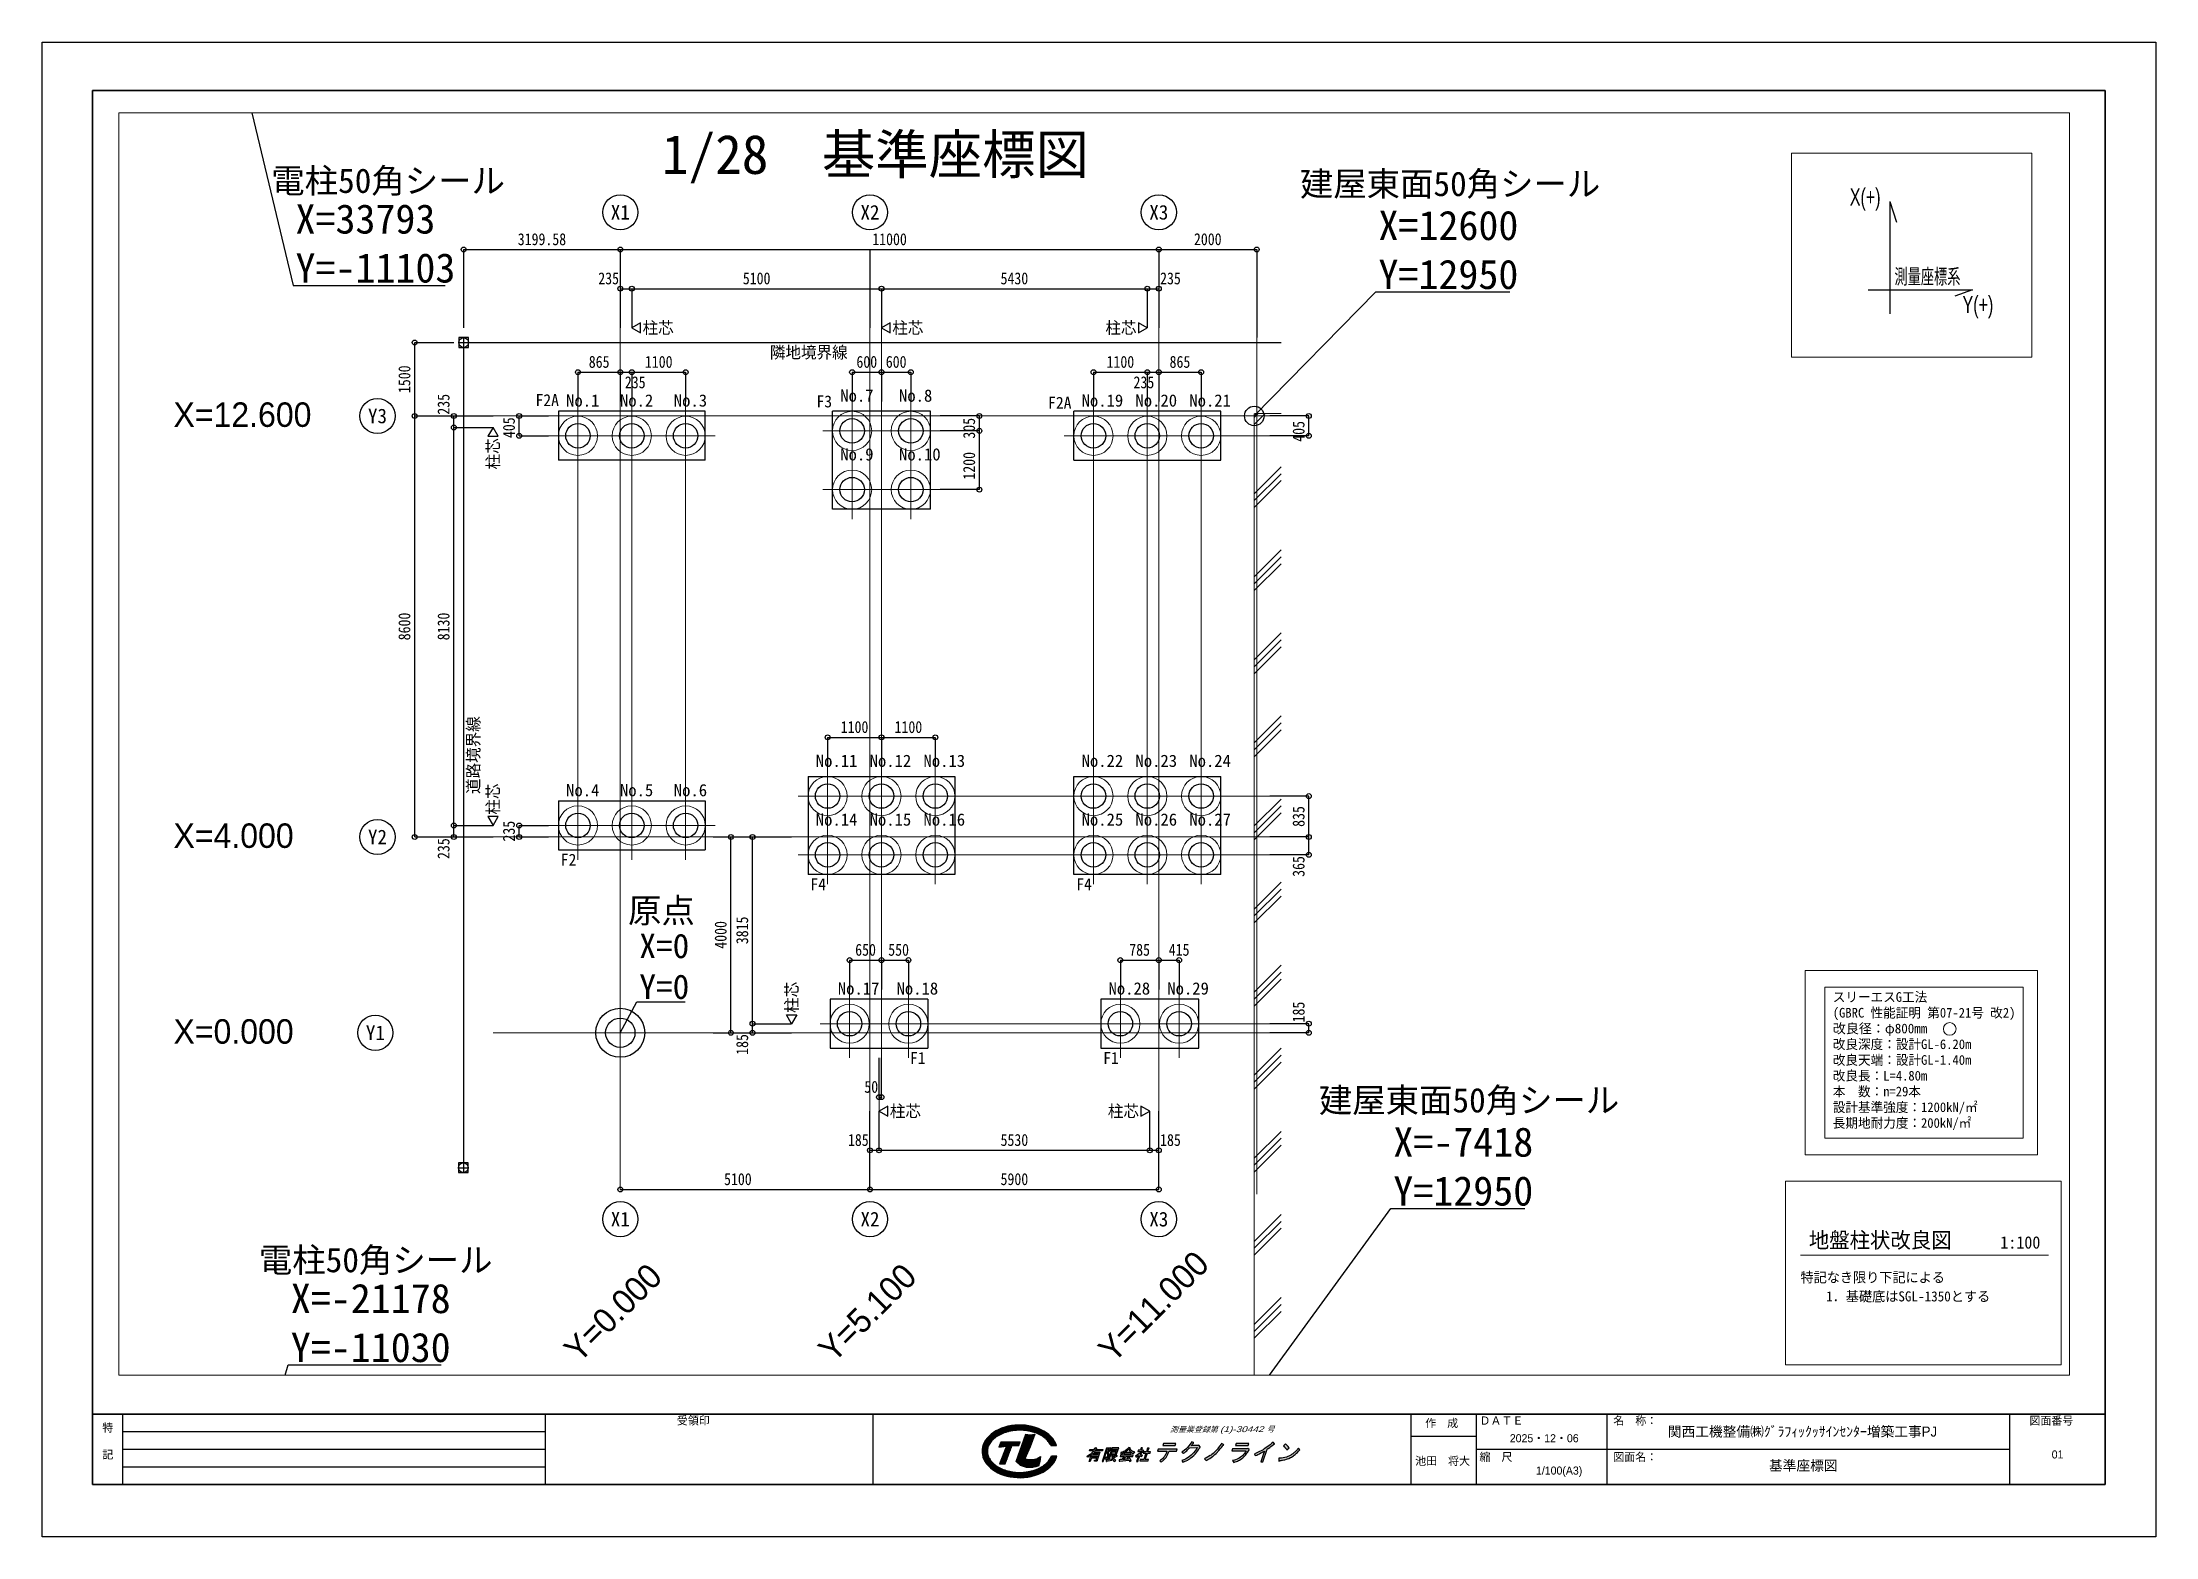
# Paper-space layout '基準座標図' of a CAD drawing. Header units: millimetres. Extents: x 5 to 425, y 5 to 302.
# The model-space entities are those that its viewports show. They can reach past a viewport. Long polylines and large blocks are cut down to what shows.
import ezdxf
from ezdxf.enums import TextEntityAlignment as Align

# ---------------------------------------------------------------- set-up
doc = ezdxf.new("R2010")
doc.units = ezdxf.units.MM
doc.linetypes.add('CENTER', pattern=[12, 5, -0.8, 0.4, -0.8, 5])
for name, color, linetype in [('001', 1, 'Continuous'), ('002', 2, 'Continuous'), ('003', 3, 'Continuous'), ('004', 4, 'Continuous'), ('005', 5, 'Continuous'), ('1206基準点', 4, 'Continuous'), ('TL_杭頭精度', 3, 'Continuous'), ('杭芯拾い出し', 1, 'Continuous')]:
    doc.layers.add(name, color=color, linetype=linetype)
for name, color, linetype, lineweight in [('011', 7, 'Continuous', 9), ('016', 7, 'Continuous', 9), ('017', 7, 'Continuous', 9), ('018', 7, 'Continuous', 9), ('020', 7, 'Continuous', 9), ('042', 7, 'Continuous', 9), ('043', 7, 'Continuous', 9), ('087', 7, 'Continuous', 9), ('091', 7, 'Continuous', 9), ('191', 7, 'Continuous', 9), ('201', 7, 'Continuous', 9), ('図面枠', 7, 'Continuous', 35)]:
    doc.layers.add(name, color=color, linetype=linetype, lineweight=lineweight)
doc.layers.add('用紙', color=2, linetype='Continuous', plot=False)
doc.styles.add('kawamura', font='extslim2.shx', dxfattribs={"width": 0.7, "bigfont": 'extfont2.shx'})
doc.styles.add('M-pro', font='HGRSMP.TTF')
doc.styles.add('MSゴシック', font='')
doc.styles.add('P11a', font='', dxfattribs={"width": 0.85})
doc.styles.add('P9', font='', dxfattribs={"width": 0.85})
doc.styles.add('P9(寸法)', font='', dxfattribs={"width": 0.85})
doc.styles.get("Standard").update_dxf_attribs({"font": 'MS UI Gothic.ttf'})
doc.styles.add('WAKU-R', font='', dxfattribs={"oblique": 20})
doc.styles.add('ＭＳ ゴシック', font='', dxfattribs={"width": 0.85})
doc.styles.get('MSゴシック').set_extended_font_data('MS Gothic')
doc.styles.get('P11a').set_extended_font_data('MS Gothic')
doc.styles.get('P9').set_extended_font_data('MS Gothic')
doc.styles.get('P9(寸法)').set_extended_font_data('MS Gothic')
doc.styles.get('WAKU-R').set_extended_font_data('MS PGothic')
doc.styles.get('ＭＳ ゴシック').set_extended_font_data('MS Gothic')
doc.dimstyles.new('DIM-A', dxfattribs={"dimscale": 50, "dimtxt": 2.5, "dimasz": 1, "dimexe": 0, "dimexo": 1, "dimgap": 1, "dimtad": 2, "dimdec": 0, "dimdsep": 46, "dimtxsty": 'MSゴシック', "dimblk": 'DOT', "dimcen": 0, "dimclrd": 256, "dimclre": 256, "dimclrt": 256, "dimaunit": 1, "dimadec": 3, "dimazin": 0, "dimtfac": 1, "dimtdec": 0, "dimtix": 1, "dimtmove": 2, "dimatfit": 3, "dimfxl": 1, "dimtolj": 1, "dimtzin": 0, "dimarcsym": 0})

psp = doc.layouts.new('基準座標図')

msp = doc.modelspace()

# ---------------------------------------------------------------- texts
at = {"style": 'MSゴシック'}
for s, height, p in [('1/28\u3000基準座標図', 800, (849, 17944)), ('電柱50角シール', 500, (-7129, 17406)), ('建屋東面50角シール', 500, (13881, 17342)), ('建屋東面50角シール', 500, (14269, -1377)), ('電柱50角シール', 500, (-7382, -4641))]:
    msp.add_text(s, height=height, dxfattribs=at).set_placement(p, align=Align.MIDDLE_LEFT)
at = {"style": 'M-pro'}
for s, p in [('X=12.600', (-9127, 12377)), ('X=4.000', (-9127, 3777)), ('原点', (159, 2249)), ('X=0.000', (-9127, -223))]:
    msp.add_text(s, height=500, dxfattribs=at).set_placement(p)
for s, p in [('Y=0.000', (-843, -6760)), ('Y=5.100', (4356, -6760)), ('Y=11.000', (10071, -6760))]:
    msp.add_text(s, height=500, rotation=45, dxfattribs=at).set_placement(p)
at = {"insert": (389, 683), "char_height": 500, "attachment_point": 7, "style": 'MSゴシック'}
msp.add_mtext('\\A1;X=0\\PY=0', dxfattribs=at)
at = {"layer": '003', "color": 8, "linetype": 'CENTER', "lineweight": 30, "style": 'P9(寸法)', "width": 1.000391}
msp.add_text('隣地境界線', height=244.2, dxfattribs=at).set_placement((3056, 13778), (4644, 13778), align=Align.FIT)
msp.add_text('道路境界線', height=244.2, rotation=90, dxfattribs=at).set_placement((-2880, 4878), (-2880, 6466), align=Align.FIT)
at = {"layer": '005', "color": 8, "linetype": 'Continuous', "lineweight": 30, "width": 1.000391}
for style, p, p2 in [('P9', (456, 14278), (1091, 14278)), ('P9', (5556, 14278), (6191, 14278)), ('P9', (9909, 14278), (10544, 14278)), ('ＭＳ ゴシック', (5506, -1722), (6141, -1722)), ('ＭＳ ゴシック', (9959, -1722), (10594, -1722))]:
    msp.add_text('柱芯', height=244.2, dxfattribs=dict(at, style=style)).set_placement(p, p2, align=Align.FIT)
for style, p, p2 in [('P9', (-2478, 11509), (-2478, 12144)), ('P9', (-2478, 4456), (-2478, 5091)), ('ＭＳ ゴシック', (3622, 406), (3622, 1041))]:
    msp.add_text('柱芯', height=244.2, rotation=90, dxfattribs=dict(at, style=style)).set_placement(p, p2, align=Align.FIT)
at = {"layer": '011', "color": 0, "linetype": 'Continuous', "width": 1.000391}
for s, style, p, p2 in [('特記なき限り下記による', 'P11a', (-16916, -9870), (-13424, -9870)), (' 1．基礎底はSGL-1350とする', 'ＭＳ ゴシック', (-16456, -10330), (-12329, -10330))]:
    msp.add_text(s, height=244.23, dxfattribs=dict(at, style=style)).set_placement(p, p2, align=Align.FIT)
at = {"layer": '016', "color": 0, "linetype": 'Continuous', "width": 1.000391}
for s, height, style, p, p2 in [('地盤柱状改良図', 379.6, 'ＭＳ ゴシック', (-16716, -9038), (-13262, -9038)), ('1:100', 298.5, 'P11a', (-12086, -9053), (-11116, -9053))]:
    msp.add_text(s, height=height, dxfattribs=dict(at, style=style)).set_placement(p, p2, align=Align.FIT)
at = {"layer": '017', "color": 0, "linetype": 'Continuous', "lineweight": 30, "style": 'ＭＳ ゴシック', "width": 1.000391}
for s, p, p2 in [('X1', (-194, 16611), (194, 16611)), ('X2', (4906, 16611), (5294, 16611)), ('X3', (10806, 16611), (11194, 16611)), ('Y3', (-5154, 12451), (-4766, 12451)), ('Y2', (-5154, 3851), (-4766, 3851)), ('Y1', (-5197, -149), (-4808, -149)), ('X1', (-194, -3956), (194, -3956)), ('X2', (4906, -3956), (5294, -3956)), ('X3', (10806, -3956), (11194, -3956))]:
    msp.add_text(s, height=298.5, dxfattribs=at).set_placement(p, p2, align=Align.FIT)
at = {"layer": '020', "color": 8, "linetype": 'Continuous', "lineweight": 30, "attachment_point": 5, "style": 'ＭＳ ゴシック'}
for s, insert, char_height in [('\\A1;3199.58', (-1600, 16209), 244.23), ('\\A1;11000', (5500, 16209), 244.2), ('\\A1;2000', (12000, 16209), 244.2), ('\\A1;235', (-238, 15409), 244.2), ('\\A1;5100', (2785, 15409), 244.2), ('\\A1;5430', (8050, 15409), 244.2), ('\\A1;235', (11238, 15409), 244.2), ('\\A1;865', (-432, 13704), 244.2), ('\\A1;1100', (785, 13704), 244.2), ('\\A1;600', (5035, 13704), 244.2), ('\\A1;600', (5635, 13704), 244.2), ('\\A1;1100', (10215, 13704), 244.2), ('\\A1;865', (11432, 13704), 244.2), ('\\A1;235', (305, 13286), 244.2), ('\\A1;235', (10695, 13286), 244.2), ('\\A1;1100', (4785, 6244), 244.2), ('\\A1;1100', (5885, 6244), 244.2), ('\\A1;650', (5010, 1694), 244.2), ('\\A1;550', (5685, 1694), 244.2), ('\\A1;785', (10608, 1694), 244.2), ('\\A1;415', (11415, 1694), 244.2), ('\\A1;50', (5126, -1106), 244.2), ('\\A1;185', (4862, -2191), 244.2), ('\\A1;5530', (8050, -2191), 244.2), ('\\A1;185', (11238, -2191), 244.2), ('\\A1;5100', (2402, -2991), 244.2), ('\\A1;5900', (8050, -2991), 244.2)]:
    msp.add_mtext(s, dxfattribs=dict(at, insert=insert, char_height=char_height))
at = {"layer": '020', "color": 8, "linetype": 'Continuous', "lineweight": 30, "char_height": 244.2, "attachment_point": 5, "rotation": 90, "style": 'ＭＳ ゴシック'}
for s, insert in [('\\A1;1500', (-4409, 13350)), ('\\A1;235', (-3609, 12838)), ('\\A1;405', (-2274, 12360)), ('\\A1;305', (7126, 12348)), ('\\A1;405', (13856, 12285)), ('\\A1;1200', (7126, 11582)), ('\\A1;8600', (-4409, 8300)), ('\\A1;8130', (-3609, 8300)), ('\\A1;835', (13856, 4418)), ('\\A1;235', (-3609, 3762)), ('\\A1;235', (-2274, 4118)), ('\\A1;365', (13856, 3397)), ('\\A1;4000', (2051, 2000)), ('\\A1;3815', (2491, 2092)), ('\\A1;185', (13856, 423)), ('\\A1;185', (2491, -238))]:
    msp.add_mtext(s, dxfattribs=dict(at, insert=insert))
at = {"layer": '042', "color": 0, "linetype": 'Continuous', "style": 'ＭＳ ゴシック', "width": 1.000391}
for s, height, p, p2 in [('スリーエスG工法', 307.7, (-25283, -6220), (-22283, -6220)), ('(GBRC 性能証明 第07-21号 改2)', 307.69, (-25283, -6720), (-19483, -6720)), ('改良径：φ800mm', 307.7, (-25283, -7220), (-22283, -7220)), ('改良深度：設計GL-6.20m', 307.69, (-25283, -7720), (-20883, -7720)), ('改良天端：設計GL-1.40m', 307.69, (-25283, -8220), (-20883, -8220)), ('改良長：L=4.80m', 307.69, (-25283, -8720), (-22283, -8720)), ('本\u3000数：n=29本', 307.7, (-25283, -9220), (-22483, -9220)), ('設計基準強度：1200kN/㎡', 307.69, (-25283, -9720), (-20683, -9720)), ('長期地耐力度：200kN/㎡', 307.69, (-25283, -10220), (-20883, -10220))]:
    msp.add_text(s, height=height, dxfattribs=at).set_placement(p, p2, align=Align.FIT)
at = {"layer": '1206基準点', "char_height": 600, "attachment_point": 7, "style": 'MSゴシック'}
for s, insert in [('\\A1;X=33793\\PY=-11103', (-6634, 15315)), ('\\A1;X=12600\\PY=12950', (15487, 15183)), ('\\A1;X=-7418\\PY=12950', (15791, -3540)), ('\\A1;X=-21178\\PY=-11030', (-6730, -6736))]:
    msp.add_mtext(s, dxfattribs=dict(at, insert=insert))
at = {"layer": '191', "color": 8, "linetype": 'Continuous', "lineweight": 30, "width": 1.000391}
for s, style, p, p2 in [('F2A', 'ＭＳ ゴシック', (-1730, 12801), (-1254, 12801)), ('F3', 'ＭＳ ゴシック', (4008, 12775), (4325, 12775)), ('F2A', 'ＭＳ ゴシック', (8739, 12748), (9216, 12748)), ('F2', 'ＭＳ ゴシック', (-1215, 3413), (-898, 3413)), ('F4', 'ＭＳ ゴシック', (3885, 2913), (4202, 2913)), ('F4', 'ＭＳ ゴシック', (9315, 2913), (9632, 2913)), ('F1', 'P9(寸法)', (5918, -637), (6235, -637)), ('F1', 'P9(寸法)', (9865, -637), (10182, -637))]:
    msp.add_text(s, height=244.2, dxfattribs=dict(at, style=style)).set_placement(p, p2, align=Align.FIT)
at = {"layer": 'TL_杭頭精度', "color": 7, "style": 'kawamura', "width": 0.7}
for s, p in [('X(+)', (-34251, -5881)), ('測量座標系', (-32446, -9119)), ('Y(+)', (-29693, -10231))]:
    msp.add_text(s, height=693.3, dxfattribs=at).set_placement(p)
at = {"layer": '杭芯拾い出し', "color": 8, "style": 'MSゴシック'}
for s, p in [('No.1', (-1107, 12716)), ('No.2', (-7, 12716)), ('No.3', (1093, 12716)), ('No.7', (4493, 12816)), ('No.8', (5693, 12816)), ('No.19', (9423, 12716)), ('No.20', (10523, 12716)), ('No.21', (11623, 12716)), ('No.9', (4493, 11616)), ('No.10', (5693, 11616)), ('No.11', (3993, 5356)), ('No.12', (5093, 5356)), ('No.13', (6193, 5356)), ('No.22', (9423, 5356)), ('No.23', (10523, 5356)), ('No.24', (11623, 5356)), ('No.4', (-1107, 4756)), ('No.5', (-7, 4756)), ('No.6', (1093, 4756)), ('No.14', (3993, 4156)), ('No.15', (5093, 4156)), ('No.16', (6193, 4156)), ('No.25', (9423, 4156)), ('No.26', (10523, 4156)), ('No.27', (11623, 4156)), ('No.17', (4443, 706)), ('No.18', (5643, 706)), ('No.28', (9973, 706)), ('No.29', (11173, 706))]:
    msp.add_text(s, height=250, dxfattribs=at).set_placement(p, align=Align.BOTTOM_LEFT)

# ---------------------------------------------------------------- blocks, each defined once
blk = doc.blocks.new('Technoline')
h = blk.add_hatch()
h.set_pattern_fill('ANSI31', color=256, scale=100, style=0)
h.set_pattern_definition([(45, (124040.326, 314778.078), (-8.83883476, 8.83883476), [])])
edge = h.paths.add_edge_path()
edge.add_ellipse((416, -206), major_axis=(-832, 0), ratio=0.699182, start_angle=189.2021, end_angle=533.1973)
edge.add_line((1236, -304), (1116, -304))
edge.add_spline(control_points=[(1116, -304), (1113, -315), (1108, -326), (1096, -351), (1089, -365), (1072, -392), (1062, -406), (1040, -433), (1028, -446), (1002, -472), (988, -485), (958, -509), (942, -521), (907, -544), (889, -554), (852, -575), (832, -584), (791, -602), (769, -611), (726, -626), (703, -633), (657, -645), (633, -650), (585, -659), (561, -663), (512, -668), (487, -670), (437, -672), (412, -673), (363, -671), (338, -670), (288, -665), (264, -662), (216, -653), (192, -649), (145, -637), (123, -631), (78, -616), (57, -608), (15, -591), (-5, -581), (-44, -562), (-62, -551), (-98, -529), (-114, -517), (-145, -493), (-160, -481), (-187, -455), (-199, -442), (-222, -415), (-232, -402), (-250, -374), (-258, -361), (-272, -333), (-278, -319), (-289, -289), (-293, -272), (-299, -239), (-300, -222), (-300, -206)], knot_values=[6.283185, 6.283185, 6.283185, 6.283185, 6.363856, 6.363856, 6.463422, 6.463422, 6.562988, 6.562988, 6.662554, 6.662554, 6.76212, 6.76212, 6.861686, 6.861686, 6.961251, 6.961251, 7.060817, 7.060817, 7.160383, 7.160383, 7.259949, 7.259949, 7.359515, 7.359515, 7.459081, 7.459081, 7.558647, 7.558647, 7.658213, 7.658213, 7.757779, 7.757779, 7.857345, 7.857345, 7.956911, 7.956911, 8.056476, 8.056476, 8.156042, 8.156042, 8.255608, 8.255608, 8.355174, 8.355174, 8.45474, 8.45474, 8.554306, 8.554306, 8.653872, 8.653872, 8.753438, 8.753438, 8.853004, 8.853004, 8.95257, 8.95257, 9.071575, 9.071575, 9.19058, 9.19058, 9.19058, 9.19058], degree=3, periodic=0)
edge.add_spline(control_points=[(-300, -206), (-300, -196), (-300, -186), (-297, -162), (-295, -149), (-288, -121), (-284, -107), (-273, -79), (-266, -65), (-251, -38), (-242, -24), (-222, 3), (-211, 17), (-187, 43), (-174, 56), (-146, 81), (-130, 93), (-98, 117), (-81, 128), (-44, 149), (-25, 160), (14, 179), (35, 188), (78, 204), (100, 212), (145, 225), (168, 231), (215, 242), (239, 246), (288, 253), (312, 256), (362, 259), (387, 260), (437, 261), (462, 260), (511, 257), (536, 254), (585, 247), (609, 243), (656, 233), (680, 227), (725, 214), (747, 207), (790, 191), (811, 182), (851, 163), (870, 153), (907, 132), (924, 121), (957, 98), (973, 85), (1002, 60), (1015, 48), (1040, 21), (1051, 8), (1071, -19), (1080, -33), (1094, -56), (1098, -65), (1103, -75)], knot_values=[3.455845, 3.455845, 3.455845, 3.455845, 3.527065, 3.527065, 3.626631, 3.626631, 3.726197, 3.726197, 3.825763, 3.825763, 3.925329, 3.925329, 4.024895, 4.024895, 4.12446, 4.12446, 4.224026, 4.224026, 4.323592, 4.323592, 4.423158, 4.423158, 4.522724, 4.522724, 4.62229, 4.62229, 4.721856, 4.721856, 4.821422, 4.821422, 4.920988, 4.920988, 5.020554, 5.020554, 5.12012, 5.12012, 5.219685, 5.219685, 5.319251, 5.319251, 5.418817, 5.418817, 5.518383, 5.518383, 5.617949, 5.617949, 5.717515, 5.717515, 5.817081, 5.817081, 5.916647, 5.916647, 6.016213, 6.016213, 6.115779, 6.115779, 6.215344, 6.215344, 6.283185, 6.283185, 6.283185, 6.283185], degree=3, periodic=0)
edge.add_line((1103, -75), (1226, -75))
h.paths.add_polyline_path([(745, 171), (647, 155), (548, 171), (334, -434), (433, -516), (564, -565), (696, -565), (827, -533), (861, -433), (876, -320), (795, -369), (713, -385), (613, -386), (531, -369), (647, -104)], flags=17)
h = blk.add_hatch()
h.set_pattern_fill('ANSI31', color=256, scale=100, style=0)
h.set_pattern_definition([(45, (123664.471, 314201.075), (-8.83883476, 8.83883476), [])])
h.paths.add_polyline_path([(0, 0), (-46, -116), (120, -91), (-30, -485), (94, -483), (244, -84), (392, -80), (424, 7)])
h = blk.add_hatch(color=256)
h.paths.add_polyline_path([(6569, -139), (6552, -160), (6539, -175), (6520, -195), (6507, -208), (6493, -221), (6477, -235), (6445, -260), (6419, -277), (6399, -289), (6375, -302), (6338, -319), (6302, -332), (6271, -341), (6232, -349), (6193, -355), (6167, -357), (6135, -359), (6133, -412), (6134, -415), (6134, -418), (6135, -420), (6136, -421), (6137, -422), (6138, -422), (6138, -422), (6139, -422), (6140, -422), (6141, -422), (6142, -421), (6144, -420), (6145, -420), (6145, -419), (6148, -417), (6151, -414), (6155, -408), (6160, -408), (6171, -407), (6186, -406), (6201, -404), (6214, -402), (6245, -397), (6266, -392), (6303, -382), (6328, -373), (6357, -362), (6393, -345), (6414, -333), (6439, -318), (6461, -302), (6474, -293), (6496, -275), (6529, -248), (6548, -228), (6574, -202), (6601, -170)])
h.paths.add_polyline_path([(6285, -43), (6236, -86), (6255, -103), (6267, -116), (6278, -127), (6287, -138), (6298, -152), (6304, -160), (6312, -170), (6364, -131), (6356, -121), (6341, -101), (6330, -87), (6320, -76), (6308, -63), (6296, -52)])
h.paths.add_polyline_path([(6008, -4), (5976, -35), (5943, -63), (5913, -86), (5882, -109), (5852, -130), (5815, -154), (5788, -170), (5746, -193), (5707, -212), (5665, -231), (5633, -244), (5596, -258), (5617, -299), (5647, -287), (5675, -275), (5707, -259), (5742, -242), (5761, -232), (5785, -219), (5819, -199), (5810, -225), (5799, -259), (5737, -439), (5784, -439), (5879, -160), (5889, -153), (5902, -144), (5936, -121), (5960, -101), (5984, -82), (6015, -55), (6019, -54), (6024, -53), (6029, -52), (6032, -50), (6035, -49), (6037, -47), (6038, -46), (6038, -45), (6039, -45), (6039, -44), (6039, -43), (6039, -42), (6039, -41), (6038, -40), (6038, -39), (6037, -38)])
h.paths.add_polyline_path([(5116, -149), (5101, -194), (5413, -195), (5402, -215), (5390, -235), (5375, -257), (5358, -278), (5331, -305), (5310, -322), (5288, -338), (5261, -355), (5246, -363), (5215, -378), (5183, -390), (5157, -399), (5116, -410), (5139, -451), (5159, -445), (5174, -440), (5204, -429), (5225, -421), (5245, -411), (5267, -400), (5292, -385), (5319, -367), (5340, -350), (5364, -328), (5381, -312), (5398, -293), (5417, -269), (5431, -250), (5445, -229), (5457, -208), (5465, -193), (5469, -184), (5472, -183), (5476, -181), (5479, -179), (5481, -177), (5482, -176), (5482, -174), (5482, -173), (5482, -172), (5482, -171), (5482, -169), (5481, -167), (5480, -166), (5451, -143), (5430, -149)])
h.paths.add_polyline_path([(5193, -33), (5178, -78), (5461, -78), (5476, -33)])
h.paths.add_polyline_path([(4868, -31), (4860, -44), (4831, -88), (4807, -122), (4782, -155), (4744, -197), (4717, -224), (4684, -254), (4659, -273), (4639, -288), (4620, -301), (4586, -322), (4564, -335), (4545, -345), (4526, -355), (4514, -360), (4495, -369), (4531, -408), (4546, -400), (4570, -386), (4611, -362), (4643, -340), (4671, -320), (4684, -310), (4700, -297), (4723, -278), (4749, -255), (4758, -246), (4779, -226), (4793, -210), (4810, -191), (4849, -145), (4870, -118), (4889, -92), (4903, -72), (4906, -70), (4910, -69), (4913, -67), (4915, -66), (4916, -65), (4917, -64), (4918, -63), (4919, -62), (4919, -61), (4919, -61), (4919, -60), (4919, -60), (4919, -59), (4918, -58), (4917, -57), (4916, -56), (4915, -55)])
h.paths.add_polyline_path([(4212, 2), (4194, -28), (4152, -84), (4118, -123), (4081, -158), (4056, -179), (4020, -207), (3998, -223), (4029, -250), (4059, -228), (4081, -211), (4102, -192), (4119, -176), (4143, -154), (4159, -137), (4171, -125), (4335, -124), (4316, -157), (4291, -195), (4253, -241), (4232, -263), (4198, -294), (4161, -323), (4110, -356), (4072, -376), (4038, -392), (3996, -408), (4020, -447), (4038, -440), (4070, -426), (4091, -416), (4125, -398), (4143, -387), (4159, -377), (4171, -369), (4194, -353), (4225, -329), (4257, -300), (4293, -264), (4316, -235), (4341, -201), (4359, -173), (4377, -141), (4385, -127), (4389, -126), (4392, -124), (4395, -123), (4397, -121), (4399, -120), (4400, -118), (4400, -117), (4401, -115), (4401, -114), (4401, -112), (4400, -110), (4399, -108), (4398, -106), (4373, -70), (4351, -80), (4204, -80), (4212, -71), (4221, -59), (4231, -47), (4237, -37), (4241, -32), (4245, -26), (4247, -26), (4248, -25), (4250, -25), (4251, -24), (4252, -23), (4254, -22), (4254, -22), (4255, -21), (4256, -21), (4256, -20), (4256, -20), (4257, -19), (4257, -19), (4257, -18), (4257, -18), (4256, -17), (4256, -16), (4255, -16), (4254, -15), (4253, -14), (4253, -14)])
h.paths.add_polyline_path([(3475, -158), (3459, -203), (3665, -203), (3647, -254), (3641, -265), (3635, -277), (3624, -296), (3614, -312), (3603, -327), (3589, -345), (3565, -368), (3544, -386), (3525, -401), (3507, -412), (3538, -443), (3549, -435), (3563, -425), (3577, -413), (3593, -399), (3605, -387), (3616, -375), (3624, -367), (3632, -357), (3646, -339), (3654, -328), (3664, -312), (3674, -295), (3680, -283), (3688, -267), (3696, -249), (3701, -235), (3706, -220), (3712, -203), (3880, -203), (3895, -158)])
h.paths.add_polyline_path([(3591, -33), (3576, -78), (3849, -78), (3864, -33)])
h = blk.add_hatch(color=256)
h.paths.add_polyline_path([(3239, -133), (3212, -215), (3154, -215), (3144, -244), (3202, -244), (3154, -385), (3074, -384), (3065, -414), (3249, -414), (3259, -385), (3185, -385), (3233, -244), (3294, -244), (3305, -215), (3243, -215), (3254, -183), (3267, -143), (3267, -143), (3269, -142), (3271, -141), (3272, -140), (3273, -140), (3273, -139), (3274, -138), (3274, -137), (3275, -137), (3275, -136), (3275, -136), (3275, -136), (3275, -135), (3274, -135), (3274, -135), (3273, -134), (3273, -134), (3272, -133), (3271, -133), (3270, -133), (3269, -133)])
h.paths.add_polyline_path([(3079, -182), (3029, -182), (3020, -208), (3109, -208), (3097, -220), (3082, -235), (3062, -252), (3047, -264), (3019, -283), (2996, -296), (2975, -306), (2977, -333), (2985, -329), (2996, -324), (3016, -312), (3029, -304), (3040, -297), (3035, -310), (3029, -329), (3022, -348), (3014, -373), (3003, -405), (2994, -430), (3021, -430), (3029, -407), (3040, -375), (3049, -347), (3065, -300), (3067, -297), (3074, -302), (3082, -309), (3088, -314), (3093, -320), (3097, -324), (3100, -328), (3125, -298), (3118, -292), (3111, -287), (3103, -282), (3098, -280), (3091, -276), (3085, -273), (3079, -271), (3076, -270), (3080, -266), (3090, -258), (3111, -238), (3125, -224), (3132, -215), (3142, -204), (3154, -197), (3141, -177), (3134, -182), (3105, -182), (3110, -170), (3118, -145), (3122, -133), (3123, -132), (3125, -131), (3127, -130), (3128, -129), (3128, -128), (3128, -127), (3129, -127), (3128, -126), (3128, -126), (3128, -126), (3127, -125), (3126, -125), (3125, -125), (3125, -125), (3124, -125), (3098, -125)])
h.paths.add_polyline_path([(2643, -289), (2633, -318), (2730, -318), (2715, -336), (2706, -345), (2693, -359), (2679, -376), (2669, -387), (2647, -388), (2630, -389), (2613, -390), (2613, -390), (2611, -423), (2611, -424), (2612, -424), (2613, -425), (2613, -425), (2614, -425), (2615, -425), (2616, -425), (2617, -424), (2619, -424), (2620, -423), (2621, -422), (2622, -421), (2624, -421), (2826, -399), (2828, -402), (2830, -405), (2831, -406), (2832, -407), (2833, -409), (2834, -410), (2837, -416), (2839, -420), (2840, -423), (2841, -425), (2842, -427), (2876, -410), (2875, -407), (2873, -403), (2872, -400), (2871, -399), (2869, -396), (2866, -390), (2860, -382), (2853, -372), (2848, -366), (2842, -359), (2836, -352), (2829, -344), (2822, -337), (2815, -329), (2785, -345), (2792, -352), (2798, -359), (2804, -366), (2810, -373), (2813, -378), (2808, -378), (2798, -379), (2783, -380), (2753, -382), (2733, -383), (2700, -386), (2709, -376), (2730, -354), (2757, -325), (2764, -318), (2909, -318), (2919, -289)])
h.paths.add_polyline_path([(2825, -152), (2827, -158), (2829, -165), (2833, -174), (2835, -180), (2837, -183), (2838, -186), (2842, -192), (2845, -197), (2849, -203), (2852, -207), (2855, -210), (2859, -214), (2862, -218), (2865, -220), (2868, -222), (2872, -225), (2876, -228), (2731, -228), (2733, -227), (2738, -224), (2743, -221), (2747, -218), (2756, -212), (2762, -208), (2767, -204), (2772, -200), (2779, -195), (2785, -189), (2793, -182), (2799, -177), (2805, -172), (2815, -163), (2819, -158)], flags=16)
h.paths.add_polyline_path([(2822, -123), (2816, -129), (2804, -143), (2782, -162), (2761, -179), (2741, -192), (2725, -202), (2709, -210), (2696, -216), (2681, -222), (2669, -227), (2660, -229), (2649, -232), (2644, -233), (2645, -266), (2659, -261), (2669, -258), (2683, -253), (2693, -248), (2700, -244), (2709, -240), (2719, -235), (2726, -231), (2717, -258), (2869, -258), (2878, -229), (2881, -231), (2883, -233), (2886, -235), (2891, -238), (2895, -241), (2900, -243), (2905, -246), (2910, -249), (2917, -252), (2923, -254), (2927, -256), (2930, -256), (2954, -224), (2949, -223), (2941, -220), (2934, -217), (2925, -214), (2918, -211), (2913, -208), (2907, -205), (2902, -202), (2897, -199), (2893, -197), (2889, -194), (2886, -191), (2882, -188), (2880, -186), (2877, -183), (2874, -180), (2871, -177), (2865, -170), (2859, -162), (2858, -159), (2855, -154), (2853, -150), (2851, -145), (2849, -141), (2848, -138), (2847, -135), (2848, -135), (2849, -134), (2850, -133), (2851, -133), (2852, -132), (2852, -131), (2853, -131), (2853, -130), (2853, -130), (2853, -130), (2853, -129), (2853, -129), (2853, -129), (2852, -128), (2852, -128), (2851, -128), (2851, -128), (2850, -127), (2849, -127)])
h.paths.add_polyline_path([(2449, -221), (2437, -258), (2530, -258), (2542, -221)], flags=16)
h.paths.add_polyline_path([(2472, -157), (2564, -157), (2551, -196), (2458, -196)], flags=16)
h.paths.add_polyline_path([(2453, -132), (2365, -391), (2325, -396), (2324, -428), (2324, -429), (2324, -430), (2325, -430), (2325, -431), (2326, -431), (2326, -431), (2327, -430), (2328, -430), (2329, -429), (2330, -428), (2332, -426), (2333, -425), (2449, -402), (2453, -376), (2393, -387), (2428, -283), (2455, -283), (2454, -291), (2453, -302), (2452, -313), (2452, -327), (2453, -335), (2454, -347), (2455, -353), (2457, -363), (2461, -373), (2465, -382), (2468, -388), (2472, -394), (2477, -401), (2483, -408), (2489, -414), (2496, -420), (2503, -425), (2514, -431), (2539, -403), (2531, -398), (2521, -391), (2513, -385), (2504, -378), (2499, -371), (2496, -368), (2493, -363), (2490, -358), (2487, -351), (2501, -344), (2518, -335), (2535, -325), (2550, -315), (2554, -313), (2556, -313), (2557, -313), (2558, -314), (2560, -314), (2561, -314), (2562, -313), (2562, -313), (2563, -313), (2564, -312), (2564, -312), (2564, -311), (2564, -311), (2564, -310), (2564, -310), (2564, -309), (2564, -308), (2564, -308), (2546, -289), (2540, -293), (2530, -301), (2510, -313), (2499, -320), (2480, -329), (2480, -327), (2479, -318), (2478, -310), (2478, -301), (2479, -292), (2479, -286), (2479, -283), (2548, -283), (2600, -131)])
h.paths.add_polyline_path([(2333, -134), (2234, -429), (2260, -429), (2352, -159), (2398, -159), (2343, -241), (2347, -253), (2350, -260), (2351, -267), (2352, -274), (2353, -284), (2352, -295), (2351, -304), (2348, -317), (2343, -329), (2340, -335), (2336, -339), (2332, -341), (2329, -342), (2326, -342), (2298, -343), (2295, -371), (2325, -371), (2327, -371), (2329, -370), (2332, -370), (2334, -370), (2337, -368), (2341, -367), (2343, -366), (2345, -365), (2348, -362), (2350, -361), (2354, -357), (2359, -352), (2363, -346), (2367, -338), (2371, -330), (2375, -320), (2377, -314), (2379, -307), (2381, -298), (2381, -287), (2381, -277), (2380, -270), (2379, -263), (2377, -254), (2374, -245), (2371, -238), (2375, -232), (2390, -212), (2410, -184), (2433, -150), (2439, -146), (2417, -129), (2414, -134)])
h.paths.add_polyline_path([(2017, -303), (2134, -303), (2123, -333), (2006, -333)], flags=16)
h.paths.add_polyline_path([(2034, -251), (2151, -251), (2142, -278), (2025, -278)], flags=16)
h.paths.add_polyline_path([(2060, -169), (2073, -144), (2083, -120), (2115, -127), (2116, -128), (2116, -129), (2116, -130), (2116, -130), (2116, -131), (2115, -132), (2115, -132), (2113, -133), (2112, -133), (2111, -134), (2110, -134), (2109, -134), (2096, -158), (2090, -169), (2252, -169), (2243, -194), (2076, -194), (2068, -208), (2061, -217), (2053, -226), (2092, -226), (2147, -226), (2187, -226), (2142, -359), (2127, -401), (2125, -407), (2123, -412), (2120, -416), (2118, -419), (2115, -421), (2112, -423), (2108, -424), (2106, -425), (2103, -426), (2099, -426), (2066, -426), (2068, -400), (2084, -400), (2096, -400), (2097, -400), (2099, -400), (2100, -399), (2101, -398), (2102, -397), (2102, -396), (2107, -381), (2112, -367), (2115, -359), (2087, -359), (2048, -359), (2017, -359), (1998, -359), (1987, -389), (1980, -411), (1973, -430), (1963, -430), (1955, -430), (1947, -430), (1949, -422), (1960, -390), (1973, -351), (1988, -309), (1994, -291), (1997, -282), (1982, -293), (1968, -303), (1950, -315), (1931, -326), (1920, -332), (1909, -337), (1903, -309), (1937, -292), (1968, -271), (1989, -256), (2011, -235), (2026, -219), (2037, -205), (2044, -195), (1954, -195), (1963, -169)])
for p, q in [((1102, -75), (1226, -75)), ((1115, -304), (1236, -304))]:
    blk.add_line(p, q)
for points in [[(0, 0), (-46, -116), (120, -91), (-30, -485), (94, -483), (244, -84), (392, -80), (424, 7), (0, 0)], [(548, 171), (647, 155), (745, 171), (647, -104), (531, -369), (613, -386), (713, -385), (795, -369), (876, -320), (861, -433), (827, -533), (696, -565), (564, -565), (433, -516), (334, -434), (548, 171)], [(4212, 2), (4194, -28), (4152, -84), (4118, -123), (4081, -158), (4056, -179), (4020, -207), (3998, -223), (4029, -250), (4059, -228), (4081, -211), (4102, -192), (4119, -176), (4143, -154), (4159, -137), (4171, -125), (4335, -124), (4316, -157), (4291, -195), (4253, -241), (4232, -263), (4198, -294), (4161, -323), (4110, -356), (4072, -376), (4038, -392), (3996, -408), (4020, -447), (4038, -440), (4070, -426), (4091, -416), (4125, -398), (4143, -387), (4159, -377), (4171, -369), (4194, -353), (4225, -329), (4257, -300), (4293, -264), (4316, -235), (4341, -201), (4359, -173), (4377, -141), (4385, -127), (4389, -126), (4392, -124), (4395, -123), (4397, -121), (4399, -120), (4400, -118), (4400, -117), (4401, -115), (4401, -114), (4401, -112), (4400, -110), (4399, -108), (4398, -106), (4373, -70), (4351, -80), (4204, -80), (4212, -71), (4221, -59), (4231, -47), (4237, -37), (4241, -32), (4245, -26), (4247, -26), (4248, -25), (4250, -25), (4251, -24), (4252, -23), (4254, -22), (4254, -22), (4255, -21), (4256, -21), (4256, -20), (4256, -20), (4257, -19), (4257, -19), (4257, -18), (4257, -18), (4256, -17), (4256, -16), (4255, -16), (4254, -15), (4253, -14), (4253, -14), (4212, 2)], [(2060, -169), (2073, -144), (2083, -120), (2115, -127), (2116, -128), (2116, -129), (2116, -130), (2116, -130), (2116, -131), (2115, -132), (2115, -132), (2113, -133), (2112, -133), (2111, -134), (2110, -134), (2109, -134), (2096, -158), (2090, -169), (2252, -169), (2243, -194), (2076, -194), (2068, -208), (2061, -217), (2053, -226), (2092, -226), (2147, -226), (2187, -226), (2142, -359), (2127, -401), (2125, -407), (2123, -412), (2120, -416), (2118, -419), (2115, -421), (2112, -423), (2108, -424), (2106, -425), (2103, -426), (2099, -426), (2066, -426), (2068, -400), (2084, -400), (2096, -400), (2097, -400), (2099, -400), (2100, -399), (2101, -398), (2102, -397), (2102, -396), (2107, -381), (2112, -367), (2115, -359), (2087, -359), (2048, -359), (2017, -359), (1998, -359), (1987, -389), (1980, -411), (1973, -430), (1963, -430), (1955, -430), (1947, -430), (1949, -422), (1960, -390), (1973, -351), (1988, -309), (1994, -291), (1997, -282), (1982, -293), (1968, -303), (1950, -315), (1931, -326), (1920, -332), (1909, -337), (1903, -309), (1937, -292), (1968, -271), (1989, -256), (2011, -235), (2026, -219), (2037, -205), (2044, -195), (1954, -195), (1963, -169), (2060, -169)], [(2017, -303), (2134, -303), (2123, -333), (2006, -333), (2017, -303)], [(2034, -251), (2151, -251), (2142, -278), (2025, -278), (2034, -251)], [(2333, -134), (2234, -429), (2260, -429), (2352, -159), (2398, -159), (2343, -241), (2347, -253), (2350, -260), (2351, -267), (2352, -274), (2353, -284), (2352, -295), (2351, -304), (2348, -317), (2343, -329), (2340, -335), (2336, -339), (2332, -341), (2329, -342), (2326, -342), (2298, -343), (2295, -371), (2325, -371), (2327, -371), (2329, -370), (2332, -370), (2334, -370), (2337, -368), (2341, -367), (2343, -366), (2345, -365), (2348, -362), (2350, -361), (2354, -357), (2359, -352), (2363, -346), (2367, -338), (2371, -330), (2375, -320), (2377, -314), (2379, -307), (2381, -298), (2381, -287), (2381, -277), (2380, -270), (2379, -263), (2377, -254), (2374, -245), (2371, -238), (2375, -232), (2390, -212), (2410, -184), (2433, -150), (2439, -146), (2417, -129), (2414, -134), (2333, -134)], [(2453, -132), (2365, -391), (2325, -396), (2324, -428), (2324, -429), (2324, -430), (2325, -430), (2325, -431), (2326, -431), (2326, -431), (2327, -430), (2328, -430), (2329, -429), (2330, -428), (2332, -426), (2333, -425), (2449, -402), (2453, -376), (2393, -387), (2428, -283), (2455, -283), (2454, -291), (2453, -302), (2452, -313), (2452, -327), (2453, -335), (2454, -347), (2455, -353), (2457, -363), (2461, -373), (2465, -382), (2468, -388), (2472, -394), (2477, -401), (2483, -408), (2489, -414), (2496, -420), (2503, -425), (2514, -431), (2539, -403), (2531, -398), (2521, -391), (2513, -385), (2504, -378), (2499, -371), (2496, -368), (2493, -363), (2490, -358), (2487, -351), (2501, -344), (2518, -335), (2535, -325), (2550, -315), (2554, -313), (2556, -313), (2557, -313), (2558, -314), (2560, -314), (2561, -314), (2562, -313), (2562, -313), (2563, -313), (2564, -312), (2564, -312), (2564, -311), (2564, -311), (2564, -310), (2564, -310), (2564, -309), (2564, -308), (2564, -308), (2546, -289), (2540, -293), (2530, -301), (2510, -313), (2499, -320), (2480, -329), (2480, -327), (2479, -318), (2478, -310), (2478, -301), (2479, -292), (2479, -286), (2479, -283), (2548, -283), (2600, -131), (2453, -132)], [(2449, -221), (2437, -258), (2530, -258), (2542, -221), (2449, -221)], [(2472, -157), (2564, -157), (2551, -196), (2458, -196), (2472, -157)], [(2643, -289), (2633, -318), (2730, -318), (2715, -336), (2706, -345), (2693, -359), (2679, -376), (2669, -387), (2647, -388), (2630, -389), (2613, -390), (2613, -390), (2611, -423), (2611, -424), (2612, -424), (2613, -425), (2613, -425), (2614, -425), (2615, -425), (2616, -425), (2617, -424), (2619, -424), (2620, -423), (2621, -422), (2622, -421), (2624, -421), (2826, -399), (2828, -402), (2830, -405), (2831, -406), (2832, -407), (2833, -409), (2834, -410), (2837, -416), (2839, -420), (2840, -423), (2841, -425), (2842, -427), (2876, -410), (2875, -407), (2873, -403), (2872, -400), (2871, -399), (2869, -396), (2866, -390), (2860, -382), (2853, -372), (2848, -366), (2842, -359), (2836, -352), (2829, -344), (2822, -337), (2815, -329), (2785, -345), (2792, -352), (2798, -359), (2804, -366), (2810, -373), (2813, -378), (2808, -378), (2798, -379), (2783, -380), (2753, -382), (2733, -383), (2700, -386), (2709, -376), (2730, -354), (2757, -325), (2764, -318), (2909, -318), (2919, -289), (2643, -289)], [(2822, -123), (2816, -129), (2804, -143), (2782, -162), (2761, -179), (2741, -192), (2725, -202), (2709, -210), (2696, -216), (2681, -222), (2669, -227), (2660, -229), (2649, -232), (2644, -233), (2645, -266), (2659, -261), (2669, -258), (2683, -253), (2693, -248), (2700, -244), (2709, -240), (2719, -235), (2726, -231), (2717, -258), (2869, -258), (2878, -229), (2881, -231), (2883, -233), (2886, -235), (2891, -238), (2895, -241), (2900, -243), (2905, -246), (2910, -249), (2917, -252), (2923, -254), (2927, -256), (2930, -256), (2954, -224), (2949, -223), (2941, -220), (2934, -217), (2925, -214), (2918, -211), (2913, -208), (2907, -205), (2902, -202), (2897, -199), (2893, -197), (2889, -194), (2886, -191), (2882, -188), (2880, -186), (2877, -183), (2874, -180), (2871, -177), (2865, -170), (2859, -162), (2858, -159), (2855, -154), (2853, -150), (2851, -145), (2849, -141), (2848, -138), (2847, -135), (2848, -135), (2849, -134), (2850, -133), (2851, -133), (2852, -132), (2852, -131), (2853, -131), (2853, -130), (2853, -130), (2853, -130), (2853, -129), (2853, -129), (2853, -129), (2852, -128), (2852, -128), (2851, -128), (2851, -128), (2850, -127), (2849, -127), (2822, -123)], [(2825, -152), (2827, -158), (2829, -165), (2833, -174), (2835, -180), (2837, -183), (2838, -186), (2842, -192), (2845, -197), (2849, -203), (2852, -207), (2855, -210), (2859, -214), (2862, -218), (2865, -220), (2868, -222), (2872, -225), (2876, -228), (2731, -228), (2733, -227), (2738, -224), (2743, -221), (2747, -218), (2756, -212), (2762, -208), (2767, -204), (2772, -200), (2779, -195), (2785, -189), (2793, -182), (2799, -177), (2805, -172), (2815, -163), (2819, -158), (2825, -152)], [(3079, -182), (3029, -182), (3020, -208), (3109, -208), (3097, -220), (3082, -235), (3062, -252), (3047, -264), (3019, -283), (2996, -296), (2975, -306), (2977, -333), (2985, -329), (2996, -324), (3016, -312), (3029, -304), (3040, -297), (3035, -310), (3029, -329), (3022, -348), (3014, -373), (3003, -405), (2994, -430), (3021, -430), (3029, -407), (3040, -375), (3049, -347), (3065, -300), (3067, -297), (3074, -302), (3082, -309), (3088, -314), (3093, -320), (3097, -324), (3100, -328), (3125, -298), (3118, -292), (3111, -287), (3103, -282), (3098, -280), (3091, -276), (3085, -273), (3079, -271), (3076, -270), (3080, -266), (3090, -258), (3111, -238), (3125, -224), (3132, -215), (3142, -204), (3154, -197), (3141, -177), (3134, -182), (3105, -182), (3110, -170), (3118, -145), (3122, -133), (3123, -132), (3125, -131), (3127, -130), (3128, -129), (3128, -128), (3128, -127), (3129, -127), (3128, -126), (3128, -126), (3128, -126), (3127, -125), (3126, -125), (3125, -125), (3125, -125), (3124, -125), (3098, -125), (3079, -182)], [(3239, -133), (3212, -215), (3154, -215), (3144, -244), (3202, -244), (3154, -385), (3074, -384), (3065, -414), (3249, -414), (3259, -385), (3185, -385), (3233, -244), (3294, -244), (3305, -215), (3243, -215), (3254, -183), (3267, -143), (3267, -143), (3269, -142), (3271, -141), (3272, -140), (3273, -140), (3273, -139), (3274, -138), (3274, -137), (3275, -137), (3275, -136), (3275, -136), (3275, -136), (3275, -135), (3274, -135), (3274, -135), (3273, -134), (3273, -134), (3272, -133), (3271, -133), (3270, -133), (3269, -133), (3239, -133)], [(3475, -158), (3459, -203), (3665, -203), (3647, -254), (3641, -265), (3635, -277), (3624, -296), (3614, -312), (3603, -327), (3589, -345), (3565, -368), (3544, -386), (3525, -401), (3507, -412), (3538, -443), (3549, -435), (3563, -425), (3577, -413), (3593, -399), (3605, -387), (3616, -375), (3624, -367), (3632, -357), (3646, -339), (3654, -328), (3664, -312), (3674, -295), (3680, -283), (3688, -267), (3696, -249), (3701, -235), (3706, -220), (3712, -203), (3880, -203), (3895, -158), (3475, -158)], [(3591, -33), (3576, -78), (3849, -78), (3864, -33), (3591, -33)], [(4868, -31), (4860, -44), (4831, -88), (4807, -122), (4782, -155), (4744, -197), (4717, -224), (4684, -254), (4659, -273), (4639, -288), (4620, -301), (4586, -322), (4564, -335), (4545, -345), (4526, -355), (4514, -360), (4495, -369), (4531, -408), (4546, -400), (4570, -386), (4611, -362), (4643, -340), (4671, -320), (4684, -310), (4700, -297), (4723, -278), (4749, -255), (4758, -246), (4779, -226), (4793, -210), (4810, -191), (4849, -145), (4870, -118), (4889, -92), (4903, -72), (4906, -70), (4910, -69), (4913, -67), (4915, -66), (4916, -65), (4917, -64), (4918, -63), (4919, -62), (4919, -61), (4919, -61), (4919, -60), (4919, -60), (4919, -59), (4918, -58), (4917, -57), (4916, -56), (4915, -55), (4868, -31)], [(5116, -149), (5101, -194), (5413, -195), (5402, -215), (5390, -235), (5375, -257), (5358, -278), (5331, -305), (5310, -322), (5288, -338), (5261, -355), (5246, -363), (5215, -378), (5183, -390), (5157, -399), (5116, -410), (5139, -451), (5159, -445), (5174, -440), (5204, -429), (5225, -421), (5245, -411), (5267, -400), (5292, -385), (5319, -367), (5340, -350), (5364, -328), (5381, -312), (5398, -293), (5417, -269), (5431, -250), (5445, -229), (5457, -208), (5465, -193), (5469, -184), (5472, -183), (5476, -181), (5479, -179), (5481, -177), (5482, -176), (5482, -174), (5482, -173), (5482, -172), (5482, -171), (5482, -169), (5481, -167), (5480, -166), (5451, -143), (5430, -149), (5116, -149)], [(5193, -33), (5178, -78), (5461, -78), (5476, -33), (5193, -33)], [(6008, -4), (5976, -35), (5943, -63), (5913, -86), (5882, -109), (5852, -130), (5815, -154), (5788, -170), (5746, -193), (5707, -212), (5665, -231), (5633, -244), (5596, -258), (5617, -299), (5647, -287), (5675, -275), (5707, -259), (5742, -242), (5761, -232), (5785, -219), (5819, -199), (5810, -225), (5799, -259), (5737, -439), (5784, -439), (5879, -160), (5889, -153), (5902, -144), (5936, -121), (5960, -101), (5984, -82), (6015, -55), (6019, -54), (6024, -53), (6029, -52), (6032, -50), (6035, -49), (6037, -47), (6038, -46), (6038, -45), (6039, -45), (6039, -44), (6039, -43), (6039, -42), (6039, -41), (6038, -40), (6038, -39), (6037, -38), (6008, -4)], [(6569, -139), (6552, -160), (6539, -175), (6520, -195), (6507, -208), (6493, -221), (6477, -235), (6445, -260), (6419, -277), (6399, -289), (6375, -302), (6338, -319), (6302, -332), (6271, -341), (6232, -349), (6193, -355), (6167, -357), (6135, -359), (6133, -412), (6134, -415), (6134, -418), (6135, -420), (6136, -421), (6137, -422), (6138, -422), (6138, -422), (6139, -422), (6140, -422), (6141, -422), (6142, -421), (6144, -420), (6145, -420), (6145, -419), (6148, -417), (6151, -414), (6155, -408), (6160, -408), (6171, -407), (6186, -406), (6201, -404), (6214, -402), (6245, -397), (6266, -392), (6303, -382), (6328, -373), (6357, -362), (6393, -345), (6414, -333), (6439, -318), (6461, -302), (6474, -293), (6496, -275), (6529, -248), (6548, -228), (6574, -202), (6601, -170), (6569, -139)], [(6285, -43), (6236, -86), (6255, -103), (6267, -116), (6278, -127), (6287, -138), (6298, -152), (6304, -160), (6312, -170), (6364, -131), (6356, -121), (6341, -101), (6330, -87), (6320, -76), (6308, -63), (6296, -52), (6285, -43)]]:
    blk.add_lwpolyline(points)
blk.add_ellipse((416, -206), major_axis=(-832, 0), ratio=0.699182, start_param=3.369277, end_param=9.255792)
blk.add_open_spline([(1103, -75), (1098, -65), (1094, -56), (1080, -33), (1071, -19), (1051, 8), (1040, 21), (1015, 48), (1002, 60), (973, 85), (957, 98), (924, 121), (907, 132), (870, 153), (851, 163), (811, 182), (790, 191), (747, 207), (725, 214), (680, 227), (656, 233), (609, 243), (585, 247), (536, 254), (511, 257), (462, 260), (437, 261), (387, 260), (362, 259), (312, 256), (288, 253), (239, 246), (215, 242), (168, 231), (145, 225), (100, 212), (78, 204), (35, 188), (14, 179), (-25, 160), (-44, 149), (-81, 128), (-98, 117), (-130, 93), (-146, 81), (-174, 56), (-187, 43), (-211, 17), (-222, 3), (-242, -24), (-251, -38), (-266, -65), (-273, -79), (-284, -107), (-288, -121), (-295, -149), (-297, -162), (-300, -186), (-300, -196), (-300, -206), (-300, -222), (-299, -239), (-293, -272), (-289, -289), (-278, -319), (-272, -333), (-258, -361), (-250, -374), (-232, -402), (-222, -415), (-199, -442), (-187, -455), (-160, -481), (-145, -493), (-114, -517), (-98, -529), (-62, -551), (-44, -562), (-5, -581), (15, -591), (57, -608), (78, -616), (123, -631), (145, -637), (192, -649), (216, -653), (264, -662), (288, -665), (338, -670), (363, -671), (412, -673), (437, -672), (487, -670), (512, -668), (561, -663), (585, -659), (633, -650), (657, -645), (703, -633), (726, -626), (769, -611), (791, -602), (832, -584), (852, -575), (889, -554), (907, -544), (942, -521), (958, -509), (988, -485), (1002, -472), (1028, -446), (1040, -433), (1062, -406), (1072, -392), (1089, -365), (1096, -351), (1108, -326), (1113, -315), (1116, -304)], degree=3, knots=[3.455845, 3.455845, 3.455845, 3.455845, 3.523686, 3.523686, 3.623252, 3.623252, 3.722818, 3.722818, 3.822383, 3.822383, 3.921949, 3.921949, 4.021515, 4.021515, 4.121081, 4.121081, 4.220647, 4.220647, 4.320213, 4.320213, 4.419779, 4.419779, 4.519345, 4.519345, 4.618911, 4.618911, 4.718477, 4.718477, 4.818043, 4.818043, 4.917608, 4.917608, 5.017174, 5.017174, 5.11674, 5.11674, 5.216306, 5.216306, 5.315872, 5.315872, 5.415438, 5.415438, 5.515004, 5.515004, 5.61457, 5.61457, 5.714136, 5.714136, 5.813702, 5.813702, 5.913267, 5.913267, 6.012833, 6.012833, 6.112399, 6.112399, 6.211965, 6.211965, 6.283185, 6.283185, 6.283185, 6.402191, 6.402191, 6.521196, 6.521196, 6.620762, 6.620762, 6.720328, 6.720328, 6.819894, 6.819894, 6.91946, 6.91946, 7.019026, 7.019026, 7.118592, 7.118592, 7.218158, 7.218158, 7.317723, 7.317723, 7.417289, 7.417289, 7.516855, 7.516855, 7.616421, 7.616421, 7.715987, 7.715987, 7.815553, 7.815553, 7.915119, 7.915119, 8.014685, 8.014685, 8.114251, 8.114251, 8.213817, 8.213817, 8.313382, 8.313382, 8.412948, 8.412948, 8.512514, 8.512514, 8.61208, 8.61208, 8.711646, 8.711646, 8.811212, 8.811212, 8.910778, 8.910778, 9.010344, 9.010344, 9.10991, 9.10991, 9.19058, 9.19058, 9.19058, 9.19058])
at = {"style": 'WAKU-R', "oblique": 20}
for s, height, width, p in [('測量業登録第', 120, 1.05, (3730, 220)), ('(1)-30442', 130, 1.3, (4838, 218)), ('号', 120, 1.05, (5863, 224))]:
    blk.add_text(s, height=height, dxfattribs=dict(at, width=width)).set_placement(p)
blk = doc.blocks.new('図面枠')
for p, q in [((800, 1200), (800, 500)), ((5000, 1200), (5000, 500)), ((8256, 1200), (8256, 500)), ((13600, 1200), (13600, 500)), ((14250, 1200), (14250, 500)), ((15550, 1200), (15550, 500)), ((19550, 1200), (19550, 500)), ((800, 1025), (5000, 1025)), ((800, 850), (5000, 850)), ((13600, 980), (14250, 980)), ((14250, 850), (19550, 850)), ((800, 675), (5000, 675))]:
    blk.add_line(p, q)
at = {"layer": '図面枠'}
for p, q in [((20500, 14350), (500, 14350)), ((500, 14350), (500, 500)), ((20500, 500), (20500, 14350)), ((500, 1200), (20500, 1200)), ((500, 500), (20500, 500))]:
    blk.add_line(p, q, dxfattribs=at)
at = {"xscale": 0.4499999999970896, "yscale": 0.4500000000116415}
blk.add_blockref('Technoline', (9528, 922), dxfattribs=at)
at = {"char_height": 80, "attachment_point": 1}
for s, insert, width in [('特\\P\\P記', (599, 1104), 141.68), ('作\u3000成', (13744, 1149), 460.12), ('ＤＡＴＥ', (14283, 1174), 460.12), ('名\u3000称：', (15613, 1174), 460.12), ('図面番号', (19747, 1174), 460.12), ('縮\u3000尺', (14283, 813), 460.12), ('図面名：', (15613, 813), 460.12)]:
    blk.add_mtext(s, dxfattribs=dict(at, insert=insert, width=width))
at = {"insert": (6308, 1175), "char_height": 80, "width": 785.56, "attachment_point": 1, "style": 'MSゴシック'}
blk.add_mtext('受領印', dxfattribs=at)
at = {"style": 'MSゴシック'}
for tag, p in [('名称', (17590, 976)), ('DATE', (14840, 960)), ('図面番号', (19809, 759)), ('作成', (13740, 694)), ('縮尺', (14871, 629)), ('図面名', (17548, 639))]:
    blk.add_attdef(tag, p, '', height=80, dxfattribs=at)
blk = doc.blocks.new('_Dot')
at = {"color": 0, "linetype": 'ByBlock', "lineweight": -2}
blk.add_line((-0.5, 0), (-1, 0), dxfattribs=at)
at = {"color": 0, "linetype": 'ByBlock', "const_width": 0.5}
blk.add_lwpolyline([(-0.25, 0, 1), (0.25, 0, 1)], format="xyb", close=True, dxfattribs=at)

# ---------------------------------------------------------------- linework, layer by layer
at = {"color": 0}
for radius in [500, 300]:
    msp.add_circle((0, 0), radius, dxfattribs=at)
at = {"layer": '001', "linetype": 'CENTER', "lineweight": 18}
for p, q in [((0, -3200), (0, 14400)), ((5100, 14400), (5100, -3200)), ((11000, 14400), (11000, -1600)), ((13000, -3300), (13000, 14200)), ((-2600, 12600), (13265, 12600)), ((13000, 12600), (13500, 12600)), ((-2600, 4000), (13265, 4000)), ((-2600, 0), (13265, 0))]:
    msp.add_line(p, q, dxfattribs=at)
at = {"layer": '001', "color": 8, "linetype": 'CENTER', "lineweight": 18}
msp.add_line((5335, 14400), (5335, -515), dxfattribs=at)
at = {"layer": '002', "color": 8, "linetype": 'CENTER', "lineweight": 9}
for p, q in [((-865, 12895), (-865, 3535)), ((235, 12895), (235, 3535)), ((1335, 12895), (1335, 3535)), ((4735, 10495), (4735, 12895)), ((5935, 10495), (5935, 12895)), ((9665, 12895), (9665, 3035)), ((10765, 12895), (10765, 3035)), ((11865, 12895), (11865, 3035)), ((-1465, 12195), (1935, 12195)), ((6535, 12295), (4135, 12295)), ((9065, 12195), (13265, 12195)), ((6535, 11095), (4135, 11095)), ((4235, 3035), (4235, 5435)), ((6435, 3035), (6435, 5435)), ((13265, 4835), (3635, 4835)), ((-1465, 4235), (1935, 4235)), ((13265, 3635), (3635, 3635)), ((4685, -515), (4685, 885)), ((5885, -515), (5885, 885)), ((10215, -515), (10215, 885)), ((11415, -515), (11415, 885)), ((4085, 185), (13265, 185)), ((5285, -1315), (5285, -1600))]:
    msp.add_line(p, q, dxfattribs=at)
at = {"layer": '003', "color": 8, "linetype": 'Continuous', "lineweight": 30}
for p, q in [((-3100, 14200), (-3300, 14200)), ((-3300, 14200), (-3300, 14000)), ((-3300, 14100), (-3100, 14100)), ((-3300, 14000), (-3100, 14000)), ((-3200, 14200), (-3200, 14000)), ((-3100, 14000), (-3100, 14200)), ((-3105, -2656), (-3305, -2656)), ((-3305, -2656), (-3305, -2856)), ((-3305, -2756), (-3105, -2756)), ((-3305, -2856), (-3105, -2856)), ((-3205, -2656), (-3205, -2856)), ((-3105, -2856), (-3105, -2656))]:
    msp.add_line(p, q, dxfattribs=at)
at = {"layer": '003', "color": 8, "linetype": 'CENTER', "lineweight": 30}
for p, q in [((-3200, 14000), (-3205, -2656)), ((-3100, 14100), (13500, 14100))]:
    msp.add_line(p, q, dxfattribs=at)
at = {"layer": '003', "color": 0, "linetype": 'Continuous', "lineweight": 30}
for centre in [(-3200, 14100), (-3205, -2756)]:
    msp.add_circle(centre, 100, dxfattribs=at)
at = {"layer": '004', "color": 8, "linetype": 'Continuous', "lineweight": 30}
for points in [[(415, 14504), (235, 14400), (415, 14296)], [(5515, 14504), (5335, 14400), (5515, 14296)], [(10585, 14504), (10585, 14296), (10765, 14400)], [(-2704, 12185), (-2496, 12185), (-2600, 12365)], [(-2704, 4415), (-2600, 4235), (-2496, 4415)], [(3604, 365), (3500, 185), (3396, 365)], [(5465, -1496), (5285, -1600), (5465, -1704)], [(10635, -1496), (10635, -1704), (10815, -1600)]]:
    msp.add_lwpolyline(points, close=True, dxfattribs=at)
at = {"layer": '016', "color": 0, "linetype": 'Continuous'}
msp.add_line((-16916, -9208), (-10916, -9208), dxfattribs=at)
at = {"layer": '017', "color": 0, "linetype": 'Continuous', "lineweight": 30}
for centre in [(0, 16760), (5100, 16760), (11000, 16760), (-4960, 12600), (-4960, 4000), (-5003, 0), (0, -3807), (5100, -3807), (11000, -3807)]:
    msp.add_circle(centre, 360, dxfattribs=at)
at = {"layer": '018', "color": 8, "linetype": 'Continuous', "lineweight": 30}
for centre in [(-3200, 16000), (0, 16000), (11000, 16000), (13000, 16000), (0, 15200), (235, 15200), (5335, 15200), (10765, 15200), (11000, 15200), (-4200, 14100), (-865, 13495), (0, 13495), (235, 13495), (1335, 13495), (4735, 13495), (5335, 13495), (5935, 13495), (9665, 13495), (10765, 13495), (11000, 13495), (11865, 13495), (-4200, 12600), (-3400, 12600), (-2065, 12600), (7335, 12600), (14065, 12600), (-3400, 12365), (-2065, 12195), (7335, 12295), (14065, 12195), (7335, 11095), (4235, 6035), (5335, 6035), (6435, 6035), (14065, 4835), (-4200, 4000), (-3400, 4235), (-3400, 4000), (-2065, 4235), (-2065, 4000), (2260, 4000), (2700, 4000), (14065, 4000), (14065, 3635), (4685, 1485), (5335, 1485), (5885, 1485), (10215, 1485), (11000, 1485), (11415, 1485), (2260, 0), (2700, 185), (2700, 0), (14065, 185), (14065, 0), (5285, -1315), (5335, -1315), (5100, -2400), (5285, -2400), (10815, -2400), (11000, -2400), (0, -3200), (5100, -3200), (11000, -3200)]:
    msp.add_circle(centre, 50, dxfattribs=at)
at = {"layer": '020', "color": 8, "linetype": 'Continuous', "lineweight": 30}
for p, q in [((-3200, 16000), (-3200, 14400)), ((-3200, 16000), (0, 16000)), ((0, 16000), (11000, 16000)), ((11000, 16000), (13000, 16000)), ((13000, 16000), (13000, 14200)), ((0, 15200), (235, 15200)), ((235, 15200), (235, 14400)), ((235, 15200), (5335, 15200)), ((5335, 15200), (5335, 14400)), ((5335, 15200), (10765, 15200)), ((10765, 15200), (10765, 14400)), ((10765, 15200), (11000, 15200)), ((-4200, 14100), (-3400, 14100)), ((-4200, 12600), (-4200, 14100)), ((-865, 13495), (-865, 12895)), ((-865, 13495), (0, 13495)), ((0, 13495), (0, 12895)), ((0, 13495), (235, 13495)), ((235, 13495), (235, 12895)), ((235, 13495), (1335, 13495)), ((1335, 13495), (1335, 12895)), ((4735, 13495), (4735, 12895)), ((4735, 13495), (5335, 13495)), ((5335, 13495), (5335, 12895)), ((5335, 13495), (5935, 13495)), ((5935, 13495), (5935, 12895)), ((9665, 13495), (9665, 12895)), ((9665, 13495), (10765, 13495)), ((10765, 13495), (10765, 12895)), ((10765, 13495), (11000, 13495)), ((11000, 13495), (11000, 12895)), ((11000, 13495), (11865, 13495)), ((11865, 13495), (11865, 12895)), ((-4200, 12600), (-2600, 12600)), ((-4200, 4000), (-4200, 12600)), ((-3400, 12600), (-2600, 12600)), ((-3400, 12365), (-3400, 12600)), ((-2065, 12600), (-1465, 12600)), ((-2065, 12195), (-2065, 12600)), ((7335, 12600), (6535, 12600)), ((7335, 12295), (7335, 12600)), ((14065, 12600), (13265, 12600)), ((14065, 12195), (14065, 12600)), ((-3400, 12365), (-2600, 12365)), ((-3400, 4235), (-3400, 12365)), ((-2065, 12195), (-1465, 12195)), ((7335, 12295), (6535, 12295)), ((7335, 11095), (7335, 12295)), ((14065, 12195), (13265, 12195)), ((7335, 11095), (6535, 11095)), ((4235, 6035), (4235, 5435)), ((4235, 6035), (5335, 6035)), ((5335, 6035), (5335, 5435)), ((5335, 6035), (6435, 6035)), ((6435, 6035), (6435, 5435)), ((14065, 4835), (13265, 4835)), ((14065, 4000), (14065, 4835)), ((-4200, 4000), (-2600, 4000)), ((-3400, 4235), (-2600, 4235)), ((-3400, 4000), (-3400, 4235)), ((-3400, 4000), (-2600, 4000)), ((-2065, 4235), (-1465, 4235)), ((-2065, 4000), (-2065, 4235)), ((-2065, 4000), (-1465, 4000)), ((1900, 4000), (3500, 4000)), ((2260, 0), (2260, 4000)), ((2700, 4000), (3500, 4000)), ((2700, 185), (2700, 4000)), ((14065, 4000), (13265, 4000)), ((14065, 3635), (14065, 4000)), ((14065, 3635), (13265, 3635)), ((4685, 1485), (4685, 885)), ((4685, 1485), (5335, 1485)), ((5335, 1485), (5335, 885)), ((5335, 1485), (5885, 1485)), ((5885, 1485), (5885, 885)), ((10215, 1485), (10215, 885)), ((10215, 1485), (11000, 1485)), ((11000, 1485), (11000, 885)), ((11000, 1485), (11415, 1485)), ((11415, 1485), (11415, 885)), ((1900, 0), (3500, 0)), ((2700, 185), (3500, 185)), ((2700, 0), (2700, 185)), ((2700, 0), (3500, 0)), ((14065, 185), (13265, 185)), ((14065, 0), (13265, 0)), ((14065, 0), (14065, 185)), ((5285, -1315), (5285, -515)), ((5335, -1315), (5335, -515)), ((5100, -3200), (5100, -1600)), ((5100, -2400), (5100, -1600)), ((5285, -1315), (5335, -1315)), ((5285, -2400), (5285, -1600)), ((10815, -2400), (10815, -1600)), ((5100, -2400), (5285, -2400)), ((5285, -2400), (10815, -2400)), ((10815, -2400), (11000, -2400)), ((0, -3200), (5100, -3200)), ((5100, -3200), (11000, -3200))]:
    msp.add_line(p, q, dxfattribs=at)
at = {"layer": '020', "color": 1, "linetype": 'Continuous', "lineweight": 30}
for p, q in [((0, 16000), (0, 14400)), ((5100, 16000), (5100, 14400)), ((11000, 16000), (11000, 14400)), ((0, 15200), (0, 14400)), ((11000, 15200), (11000, 14400)), ((11000, -3200), (11000, -1600)), ((11000, -2400), (11000, -1600))]:
    msp.add_line(p, q, dxfattribs=at)
at = {"layer": '042', "color": 0, "linetype": 'Continuous'}
for p, q in [((-25539, -5751), (-25539, -10551)), ((-19239, -5751), (-25539, -5751)), ((-19239, -10551), (-19239, -5751)), ((-25539, -10551), (-19239, -10551))]:
    msp.add_line(p, q, dxfattribs=at)
at = {"layer": '043', "color": 0, "linetype": 'Continuous'}
msp.add_circle((-21569, -7082), 200, dxfattribs=at)
at = {"layer": '087', "color": 8, "linetype": 'Continuous'}
for centre in [(-865, 12195), (235, 12195), (1335, 12195), (4735, 12295), (5935, 12295), (9665, 12195), (10765, 12195), (11865, 12195), (4735, 11095), (5935, 11095), (4235, 4835), (5335, 4835), (6435, 4835), (9665, 4835), (10765, 4835), (11865, 4835), (-865, 4235), (235, 4235), (1335, 4235), (4235, 3635), (5335, 3635), (6435, 3635), (9665, 3635), (10765, 3635), (11865, 3635), (4685, 185), (5885, 185), (10215, 185), (11415, 185)]:
    msp.add_circle(centre, 400, dxfattribs=at)
at = {"layer": '091', "color": 8, "linetype": 'Continuous', "lineweight": 30}
for p, q in [((-1265, 12695), (-1265, 11695)), ((1735, 12695), (-1265, 12695)), ((1735, 11695), (1735, 12695)), ((4335, 10695), (4335, 12695)), ((6335, 12695), (4335, 12695)), ((6335, 10695), (6335, 12695)), ((9265, 11695), (9265, 12695)), ((12265, 12695), (9265, 12695)), ((12265, 11695), (12265, 12695)), ((1735, 11695), (-1265, 11695)), ((9265, 11695), (12265, 11695)), ((6335, 10695), (4335, 10695)), ((3835, 5235), (3835, 3235)), ((3835, 5235), (6835, 5235)), ((6835, 5235), (6835, 3235)), ((9265, 3235), (9265, 5235)), ((9265, 5235), (12265, 5235)), ((12265, 3235), (12265, 5235)), ((-1265, 4735), (-1265, 3735)), ((-1265, 4735), (1735, 4735)), ((1735, 4735), (1735, 3735)), ((-1265, 3735), (1735, 3735)), ((6835, 3235), (3835, 3235)), ((12265, 3235), (9265, 3235)), ((4285, 685), (4285, -315)), ((6285, 685), (4285, 685)), ((6285, 685), (6285, -315)), ((11815, 685), (9815, 685)), ((9815, 685), (9815, -315)), ((11815, -315), (11815, 685)), ((4285, -315), (6285, -315)), ((9815, -315), (11815, -315))]:
    msp.add_line(p, q, dxfattribs=at)
at = {"layer": '1206基準点'}
msp.add_circle((12950, 12600), 200, dxfattribs=at)
at = {"layer": '201', "color": 8, "linetype": 'Continuous', "lineweight": 9}
for p, q in [((12960, 12650), (12950, 12640)), ((12950, 12426), (13174, 12650)), ((12950, 12568), (13032, 12650)), ((12950, 12640), (12950, -7918)), ((12960, 12650), (13500, 12650)), ((12950, 11012), (13500, 11562)), ((12950, 10871), (13500, 11421)), ((12950, 10729), (13500, 11279)), ((12950, 9315), (13500, 9865)), ((12950, 9174), (13500, 9724)), ((12950, 9032), (13500, 9582)), ((12950, 7618), (13500, 8168)), ((12950, 7477), (13500, 8027)), ((12950, 7335), (13500, 7885)), ((12950, 5921), (13500, 6471)), ((12950, 5780), (13500, 6330)), ((12950, 5638), (13500, 6188)), ((12950, 4224), (13500, 4774)), ((12950, 4083), (13500, 4633)), ((12950, 3941), (13500, 4491)), ((12950, 2527), (13500, 3077)), ((12950, 2386), (13500, 2936)), ((12950, 2244), (13500, 2794)), ((12950, 830), (13500, 1380)), ((12950, 688), (13500, 1238)), ((12950, 547), (13500, 1097)), ((12950, -867), (13500, -317)), ((12950, -1009), (13500, -459)), ((12950, -1150), (13500, -600)), ((12950, -2564), (13500, -2014)), ((12950, -2706), (13500, -2156)), ((12950, -2847), (13500, -2297)), ((12950, -4261), (13500, -3711)), ((12950, -4403), (13500, -3853)), ((12950, -4544), (13500, -3994)), ((12950, -5958), (13500, -5408)), ((12950, -6100), (13500, -5550)), ((12950, -6241), (13500, -5691))]:
    msp.add_line(p, q, dxfattribs=at)
at = {"layer": 'TL_杭頭精度', "color": 7}
for p, q in [((-32637, -5718), (-32637, -10253)), ((-32637, -5718), (-32363, -6559)), ((-33508, -9282), (-29292, -9282)), ((-29292, -9282), (-30001, -9543))]:
    msp.add_line(p, q, dxfattribs=at)
at = {"layer": '杭芯拾い出し', "color": 8}
for centre in [(4735, 12295), (5935, 12295), (-865, 12195), (235, 12195), (1335, 12195), (9665, 12195), (10765, 12195), (11865, 12195), (4735, 11095), (5935, 11095), (4235, 4835), (5335, 4835), (6435, 4835), (9665, 4835), (10765, 4835), (11865, 4835), (-865, 4235), (235, 4235), (1335, 4235), (4235, 3635), (5335, 3635), (6435, 3635), (9665, 3635), (10765, 3635), (11865, 3635), (4685, 185), (5885, 185), (10215, 185), (11415, 185)]:
    msp.add_circle(centre, 250, dxfattribs=at)

msp.set_redraw_order([(e.dxf.handle, doc.entitydb.next_handle()) for e in msp.query("TEXT MTEXT ATTDEF DIMENSION ARC_DIMENSION")])  # texts and dimensions are drawn at this point

# ---------------------------------------------------------------- leaders
at = {"annotation_type": 0, "has_hookline": 1, "hookline_direction": 0, "text_width": 937}
msp.add_leader([(0, 0), (338, 633), (339, 633)], dimstyle='DIM-A', dxfattribs=at)
at = {"layer": '1206基準点', "annotation_type": 0, "has_hookline": 1, "hookline_direction": 0}
for points, text_width in [([(-11103, 33793), (-6685, 15265), (-6684, 15265)], 3058), ([(12950, 12600), (15436, 15133), (15437, 15133)], 2683), ([(12950, -7418), (15740, -3590), (15741, -3590)], 2683), ([(-11030, -21178), (-6781, -6786), (-6780, -6786)], 3073)]:
    msp.add_leader(points, dimstyle='DIM-A', dxfattribs=dict(at, text_width=text_width))

# ---------------------------------------------------------------- linework, layer by layer
at = {"layer": '用紙'}
psp.add_lwpolyline([(4.94, 302), (424.94, 302), (424.94, 5), (4.94, 5)], close=True, dxfattribs=at)

# ---------------------------------------------------------------- block references
ref = psp.add_blockref('図面枠', (4.89, 5.38), dxfattribs=dict(xscale=0.02, yscale=0.02, zscale=0.02))
ref.add_attrib('図面番号', '01', dxfattribs={"height": 1.6, "style": 'M-pro'}).set_placement((405.43, 20.55), align=Align.CENTER)
ref.add_attrib('作成', '池田\u3000将大', dxfattribs={"height": 1.6, "style": 'M-pro'}).set_placement((283.22, 19.25), align=Align.CENTER)
ref.add_attrib('縮尺', '1/100(A3)', dxfattribs={"height": 1.6, "style": 'M-pro'}).set_placement((306.38, 17.95), align=Align.MIDDLE)
ref.add_attrib('DATE', '2025・12・06', dxfattribs={"height": 1.6, "style": 'M-pro'}).set_placement((303.42, 24.57), align=Align.MIDDLE)
ref.add_attrib('図面名', '基準座標図', dxfattribs={"height": 2, "style": 'M-pro'}).set_placement((354.9, 18.15), align=Align.CENTER)
ref.add_attrib('名称', '関西工機整備㈱ｸﾞﾗﾌｨｯｸｯｻｲﾝｾﾝﾀｰ増築工事PJ', dxfattribs={"height": 2, "style": 'M-pro'}).set_placement((354.73, 24.9), align=Align.CENTER)

# ---------------------------------------------------------------- viewports
psp.add_viewport(center=(213.97, 162.55), size=(387.66, 250.8885), view_center_point=(9678.73, 5900.28), view_height=25788.0178, dxfattribs=at)
for center, size, view_center_point, view_height, status in [((376.43, 259.7), (47.79, 40.5714), (-31751.01, -7883.82), 8253.1957, 3), ((378.36, 99.2), (46.18, 36.608), (-22470.66, -8153.51), 5849.463, 4), ((378.74, 57.4), (54.81, 36.5009), (-13948.19, -9643.62), 4441.84, 5)]:
    psp.add_viewport(center=center, size=size, view_center_point=view_center_point, view_height=view_height, status=status, dxfattribs=at)

doc.saveas('drawing.dxf')
